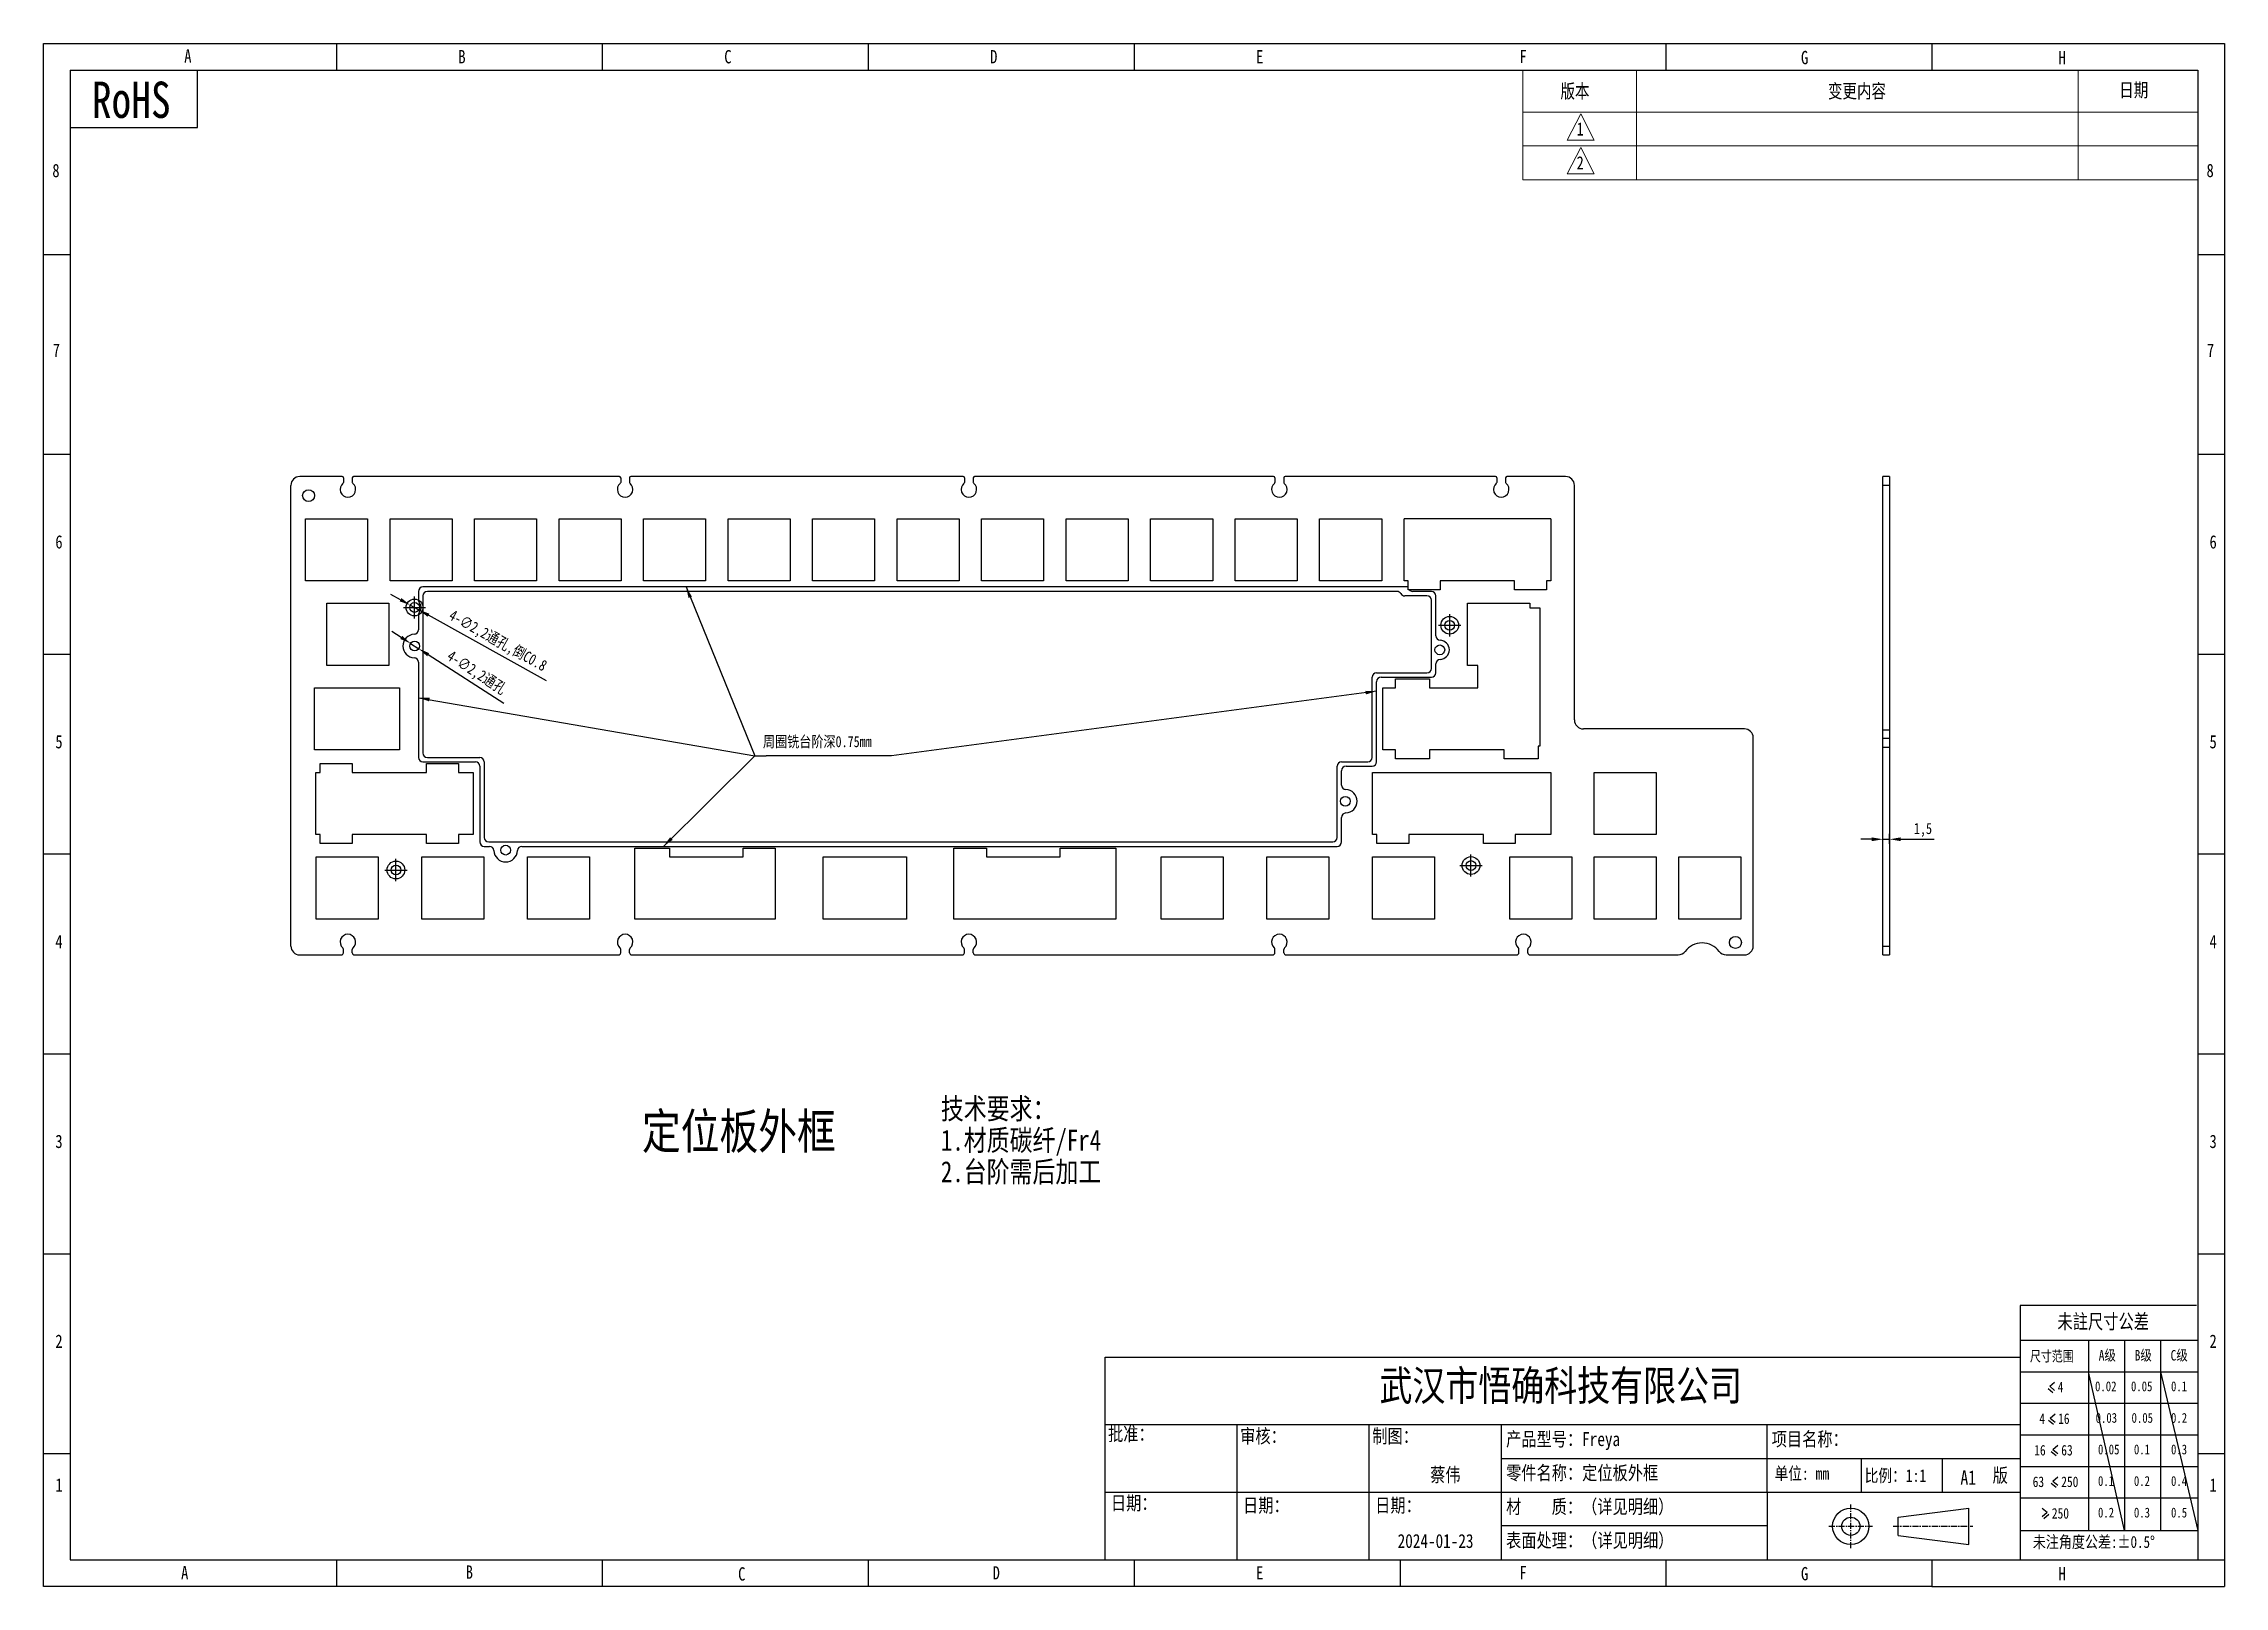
# Model space of a CAD drawing. Header units: inches. Extents: x -38 to 1027, y -682 to -335.
# Drawn here: x 535.7 to 1027.3, y -682.3 to -334.7 of the extents above; entities that cross this region are included whole.
import ezdxf

# ---------------------------------------------------------------- set-up
doc = ezdxf.new("R2010")
doc.units = ezdxf.units.IN
doc.header["$LTSCALE"] = 1.21
doc.header["$MEASUREMENT"] = 0
doc.header["$PDMODE"] = 3
doc.header["$PDSIZE"] = 0.3125
doc.linetypes.add('CENTER', pattern=[0.6, 0.375, -0.075, 0.075, -0.075])
doc.layers.get('0').update_dxf_attribs({"linetype": 'CONTINUOUS'})
doc.layers.get('Defpoints').update_dxf_attribs({"linetype": 'CONTINUOUS'})
for name, color, linetype in [('TK', 7, 'CONTINUOUS'), ('尺寸', 3, 'CONTINUOUS'), ('文字', 3, 'CONTINUOUS')]:
    doc.layers.add(name, color=color, linetype=linetype)
doc.styles.get("Standard").update_dxf_attribs({"font": 'txt', "width": 0.8})
doc.dimstyles.new('Annotative', dxfattribs={"dimscale": 0, "dimtxt": 2.5, "dimasz": 2.5, "dimexe": 1.25, "dimexo": 0.625, "dimtad": 1, "dimtxsty": 'Standard', "dimcen": 2.5, "dimazin": 2, "dimtfac": 1, "dimtmove": 0, "dimatfit": 3, "dimfxl": 1, "dimarcsym": 0})

msp = doc.modelspace()

# ---------------------------------------------------------------- texts
at = {"color": 0, "width": 0.8}
for s, height, p in [('A', 2.997, (567.372, -338.989)), ('B', 2.997, (629.166, -339.157)), ('C', 2.997, (689.115, -339.157)), ('D', 2.997, (749.064, -339.157)), ('E', 2.997, (809.012, -339.157)), ('F', 2.997, (868.406, -339.105)), ('G ', 2.9974, (931.85, -339.347)), ('H', 2.997, (989.894, -339.376)), ('8', 2.997, (537.64, -364.796)), ('8', 2.997, (1023.275, -364.796)), ('7', 2.997, (537.729, -405.302)), ('7', 2.997, (1023.365, -405.302)), ('6', 2.997, (538.315, -448.473)), ('6', 2.997, (1023.95, -448.473)), ('5', 2.997, (538.315, -493.502)), ('5', 2.997, (1023.95, -493.502)), ('4', 2.997, (538.315, -538.531)), ('4', 2.997, (1023.95, -538.531)), ('3', 2.997, (538.315, -583.56)), ('3', 2.997, (1023.95, -583.56)), ('2', 2.997, (538.315, -628.59)), ('2', 2.997, (1023.95, -628.59)), ('1 ', 2.9974, (538.315, -661.009)), ('1 ', 2.9974, (1023.95, -661.009)), ('A', 2.997, (566.662, -680.727)), ('B', 2.997, (630.831, -680.612)), ('C', 2.997, (692.249, -681.027)), ('D ', 2.9974, (749.618, -680.78)), ('E', 2.997, (809.012, -680.78)), ('F', 2.997, (868.406, -680.727)), ('G ', 2.9974, (931.85, -680.969)), ('H', 2.997, (989.894, -680.999))]:
    msp.add_text(s, height=height, dxfattribs=at).set_placement(p)
at = {"color": 0, "lineweight": 13, "char_height": 3.1433, "width": 32.42945, "attachment_point": 1}
for s, insert in [('版本', (877.629, -343.845)), ('变更内容', (937.938, -343.818)), ('日期', (1003.596, -343.581))]:
    msp.add_mtext(s, dxfattribs=dict(at, insert=insert))
at = {"color": 0, "attachment_point": 1}
for s, insert, char_height, width in [('{\\fSimSun|b0|i0|c134|p2;定位板外框}', (670.558, -575.775), 8.00866, 150.09381), ('未註尺寸公差', (989.661, -620.989), 3.3106, 117.95877), ('尺寸范围{\\fTxt|b0|i0|c134|p2;}', (983.461, -629.262), 2.37092, 117.95877), ('{\\fSimSun|b0|i0|c134|p2;A级}', (998.971, -629.069), 2.37092, 117.95878), ('{\\fSimSun|b0|i0|c0|p2;B\\fSimSun|b0|i0|c134|p2;级}', (1007.072, -629.069), 2.37092, 117.95878), ('{\\fSimSun|b0|i0|c134|p2;C级}', (1015.173, -629.069), 2.37092, 117.95878), ('4', (989.727, -636.234), 2.371, 117.95877), ('0.02', (998.14, -636.136), 2.2227, 117.95877), ('0.05', (1006.241, -636.136), 2.2227, 117.95877), ('0.1', (1015.268, -636.136), 2.2227, 117.95877), ('4', (985.582, -643.347), 2.371, 117.95877), ('16', (989.815, -643.347), 2.3709, 117.95877), ('0.03', (998.272, -643.249), 2.2227, 117.95877), ('0.05', (1006.372, -643.249), 2.2227, 117.95877), ('0.2', (1015.268, -643.249), 2.2227, 117.95877), ('{\\fSimSun|b0|i0|c134|p2;批准：}', (775.633, -646.384), 3.14326, 58.90916), ('{\\fSimSun|b0|i0|c134|p2;审核：}', (805.419, -646.889), 3.14326, 58.90916), ('{\\fSimSun|b0|i0|c134|p2;制图：}', (835.205, -646.889), 3.14326, 58.90916), ('{\\fSimSun|b0|i0|c134|p2;产品型号：Freya}', (865.37, -647.571), 3.14326, 58.90916), ('{\\fSimSun|b0|i0|c134|p2;项目名称：}', (925.241, -647.571), 3.14326, 58.90916), ('16', (984.435, -650.46), 2.3709, 117.95877), ('63', (990.52, -650.46), 2.3709, 117.95877), ('0.05', (998.802, -650.362), 2.2227, 117.95877), ('0.1', (1006.903, -650.362), 2.2227, 117.95877), ('0.3', (1015.268, -650.362), 2.2227, 117.95877), ('{\\fSimSun|b0|i0|c134|p2;蔡伟}', (848.249, -655.609), 3.14326, 58.90916), ('{\\fSimSun|b0|i0|c134|p2;零件名称：定位板外框}', (865.37, -655.179), 3.14326, 58.90916), ('{\\fSimSun|b0|i0|c134|p2;单位\\fSimSun|b0|i0|c134|p54;: mm }', (925.882, -655.474), 2.82893, 53.01824), ('{\\fSimSun|b0|i0|c134|p2;比例：1:1}', (946.212, -655.952), 2.82893, 53.01824), ('\\fￋￎￌﾣﾤ|b0|i0|c134|p2;版', (975.055, -655.732), 3.14326, 58.90916), ('63', (984.083, -657.572), 2.3709, 117.95877), ('250', (990.52, -657.572), 2.3709, 117.95877), ('0.1', (998.802, -657.474), 2.2227, 117.95877), ('0.2', (1006.903, -657.474), 2.2227, 117.95877), ('0.4', (1015.268, -657.474), 2.2227, 117.95877), ('{\\fSimSun|b0|i0|c134|p2;日期：}', (776.282, -661.985), 3.14326, 58.90916), ('{\\fSimSun|b0|i0|c134|p2;日期：}', (806.068, -662.49), 3.14326, 58.90916), ('{\\fSimSun|b0|i0|c134|p2;日期：}', (835.855, -662.49), 3.14326, 58.90916), ('{\\fSimSun|b0|i0|c134|p2;材    质：（详见明细）}', (865.37, -662.798), 3.14326, 58.90916), ('250', (988.402, -664.685), 2.3709, 117.95877), ('0.2', (998.802, -664.587), 2.2227, 117.95877), ('0.3', (1006.903, -664.587), 2.2227, 117.95877), ('0.5', (1015.268, -664.587), 2.2227, 117.95877), ('{\\fSimSun|b0|i0|c0|p2;20\\fSimSun|b0|i0|c134|p2;2\\fSimSun|b0|i0|c0|p2;4-\\fSimSun|b0|i0|c134|p2;0\\fSimSun|b0|i0|c0|p2;1-23}', (840.917, -670.533), 3.143259, 58.90916), ('{\\fSimSun|b0|i0|c134|p2;表面处理：（详见明细）}', (865.37, -670.406), 3.14326, 58.90916), ('{\\fSimSun|b0|i0|c134|p2;未注角度公差:\\fSimSun|b0|i0|c0|p2;%%P0.5%%D}', (984.107, -670.965), 2.69422, 107.23524)]:
    msp.add_mtext(s, dxfattribs=dict(at, insert=insert, char_height=char_height, width=width))
at = {"color": 1, "linetype": 'Continuous', "lineweight": 9, "insert": (737.943, -572.322), "char_height": 4.73525, "width": 148.83508, "attachment_point": 1, "line_spacing_factor": 0.9}
msp.add_mtext('{\\fSimSun|b0|i0|c134|p2;技术要求：\\P\\fSimSun|b0|i0|c0|p2;1.\\fSimSun|b0|i0|c134|p2;材质碳纤/Fr4\\fSimSun|b0|i0|c0|p2;\\P2.\\fSimSun|b0|i0|c134|p2;台阶需后加工\\fSimSun|b0|i0|c0|p2;\\P} ', dxfattribs=at)
at = {"layer": 'TK', "color": 0, "lineweight": 13, "width": 0.8}
for s, p in [('1', (881.268, -355.416)), ('2', (881.268, -363.046))]:
    msp.add_text(s, height=2.958, dxfattribs=at).set_placement(p)
at = {"layer": 'TK', "color": 0, "lineweight": 13, "insert": (967.794, -656.181), "char_height": 3.23663, "width": 11.74896, "attachment_point": 1}
msp.add_mtext('{\\fSimSun|b0|i0|c0|p2;A\\fSimSun|b0|i0|c134|p2;1}', dxfattribs=at)
at = {"layer": '尺寸', "insert": (697.833, -490.728), "char_height": 2.5, "attachment_point": 1}
msp.add_mtext('{\\fSimSun|b0|i0|c134|p2;周圈铣台阶深}0.75mm', dxfattribs=at)
at = {"layer": '尺寸', "color": 0, "ltscale": 0.18, "insert": (836.82, -633.677), "char_height": 6.80895, "width": 155.26239, "attachment_point": 1}
msp.add_mtext('{\\fSimHei|b0|i0|c134|p49;武汉市悟确科技有限公司}', dxfattribs=at)
at = {"layer": '文字', "color": 0, "ltscale": 0.18, "insert": (546.527, -343.278), "char_height": 8.17074, "width": 116.2566, "attachment_point": 1}
msp.add_mtext('{\\fSimSun|b0|i0|c0|p2;RoHS}', dxfattribs=at)

# ---------------------------------------------------------------- blocks, each defined once
blk = doc.blocks.new('*D6')
at = {"layer": 'Defpoints', "color": 0, "transparency": 16777216}
for p in [(618.33, -461.23), (620.26, -462.3)]:
    blk.add_point(p, dxfattribs=at)
at = {"layer": '尺寸', "color": 0, "lineweight": -2, "transparency": 16777216}
for p, q in [((616.15, -460.02), (613.96, -458.8)), ((618.33, -461.23), (620.26, -462.3)), ((649.05, -478.27), (622.44, -463.51))]:
    blk.add_line(p, q, dxfattribs=at)
at = {"layer": '尺寸', "color": 0, "transparency": 16777216}
for points in [[(616.35, -459.65), (615.94, -460.38), (618.33, -461.23)], [(622.65, -463.15), (622.24, -463.87), (620.26, -462.3)]]:
    blk.add_solid(points, dxfattribs=at)
at = {"layer": '尺寸', "color": 0, "transparency": 16777216, "insert": (637.97, -469.45), "char_height": 2.5, "attachment_point": 5, "rotation": 330.978}
blk.add_mtext('4-∅2,2{\\fSimSun|b0|i0|c134|p2;通孔},{\\fSimSun|b0|i0|c134|p2;倒}C0.8', dxfattribs=at)
blk = doc.blocks.new('*D4')
at = {"layer": 'Defpoints', "color": 0, "transparency": 16777216}
for p in [(950.32, -515.62), (951.82, -513.99), (951.82, -515.62)]:
    blk.add_point(p, dxfattribs=at)
at = {"layer": '尺寸', "color": 0, "lineweight": -2, "transparency": 16777216}
for p, q in [((947.82, -513.99), (945.32, -513.99)), ((950.32, -515), (950.32, -512.74)), ((950.32, -513.99), (951.82, -513.99)), ((951.82, -515), (951.82, -512.74)), ((954.32, -513.99), (961.88, -513.99))]:
    blk.add_line(p, q, dxfattribs=at)
at = {"layer": '尺寸', "color": 0, "transparency": 16777216}
for points in [[(947.82, -513.57), (947.82, -514.41), (950.32, -513.99)], [(954.32, -513.57), (954.32, -514.41), (951.82, -513.99)]]:
    blk.add_solid(points, dxfattribs=at)
at = {"layer": '尺寸', "color": 0, "transparency": 16777216, "insert": (959.35, -511.88), "char_height": 2.5, "attachment_point": 5}
blk.add_mtext('1,5', dxfattribs=at)
blk = doc.blocks.new('*D5')
at = {"layer": 'Defpoints', "color": 0, "transparency": 16777216}
for p in [(618.41, -469.86), (620.26, -471.05)]:
    blk.add_point(p, dxfattribs=at)
at = {"layer": '尺寸', "color": 0, "lineweight": -2, "transparency": 16777216}
for p, q in [((616.3, -468.51), (614.2, -467.16)), ((618.41, -469.86), (620.26, -471.05)), ((639.43, -483.38), (622.36, -472.41))]:
    blk.add_line(p, q, dxfattribs=at)
at = {"layer": '尺寸', "color": 0, "transparency": 16777216}
for points in [[(616.53, -468.16), (616.08, -468.86), (618.41, -469.86)], [(622.58, -472.05), (622.13, -472.76), (620.26, -471.05)]]:
    blk.add_solid(points, dxfattribs=at)
at = {"layer": '尺寸', "color": 0, "transparency": 16777216, "insert": (633.19, -476.63), "char_height": 2.5, "attachment_point": 5, "rotation": 327.2649}
blk.add_mtext('4-∅2,2{\\fSimSun|b0|i0|c134|p2;通孔}', dxfattribs=at)

# ---------------------------------------------------------------- dimensions: what is measured, and where the dimension line sits
at = {"layer": '尺寸'}
for p1, p2, text, picture, middle in [((618.333, -461.23), (620.257, -462.298), '4-<>{\\fSimSun|b0|i0|c134|p2;通孔},{\\fSimSun|b0|i0|c134|p2;倒}C0.8', '*D6', (637.972, -469.454)), ((618.405, -469.864), (620.256, -471.053), '4-<>{\\fSimSun|b0|i0|c134|p2;通孔}', '*D5', (633.193, -476.634))]:
    dim = msp.add_diameter_dim_2p(p1=p1, p2=p2, text=text, dimstyle='Annotative', dxfattribs=at)
    dim.commit()
    dim.dimension.update_dxf_attribs({"geometry": picture, "text_midpoint": middle})
dim = msp.add_linear_dim(base=(951.816, -513.989), p1=(950.316, -515.624), p2=(951.816, -515.624), dimstyle='Annotative', dxfattribs=at)
dim.commit()
dim.dimension.update_dxf_attribs({"geometry": '*D4', "text_midpoint": (959.346, -511.876)})

# ---------------------------------------------------------------- linework, layer by layer
at = {"color": 0}
for p, q in [((535.67, -682.329), (535.67, -334.712)), ((535.67, -334.712), (1027.3, -334.712)), ((601.664, -334.712), (601.664, -340.707)), ((661.612, -334.712), (661.612, -340.707)), ((721.561, -334.712), (721.561, -340.707)), ((781.51, -334.712), (781.51, -340.707)), ((901.408, -334.712), (901.408, -340.707)), ((961.356, -334.712), (961.356, -340.707)), ((1027.3, -334.712), (1027.3, -682.329)), ((541.665, -340.707), (541.665, -676.334)), ((541.665, -340.707), (1021.305, -340.707)), ((570.346, -353.606), (570.346, -340.707)), ((1021.305, -340.707), (1021.305, -676.334)), ((541.665, -353.606), (570.346, -353.606)), ((535.67, -382.221), (541.665, -382.221)), ((1021.305, -382.221), (1027.3, -382.221)), ((535.67, -427.247), (541.665, -427.247)), ((1021.305, -427.247), (1027.3, -427.247)), ((535.67, -472.276), (541.665, -472.276)), ((1021.305, -472.276), (1027.3, -472.276)), ((535.67, -517.306), (541.665, -517.306)), ((1021.305, -517.306), (1027.3, -517.306)), ((535.67, -562.335), (541.665, -562.335)), ((1021.305, -562.335), (1027.3, -562.335)), ((1021.305, -585.968), (1021.305, -638.295)), ((535.67, -607.364), (541.665, -607.364)), ((1021.305, -607.364), (1027.3, -607.364)), ((1020.996, -619.078), (981.284, -619.078)), ((981.284, -619.078), (981.284, -633.16)), ((981.284, -620.591), (981.284, -676.334)), ((981.284, -626.848), (1021.305, -626.848)), ((996.695, -626.848), (996.695, -669.721)), ((1004.795, -626.848), (1004.795, -669.721)), ((1012.896, -626.848), (1012.896, -669.721)), ((774.963, -630.666), (981.284, -630.676)), ((774.963, -676.334), (774.963, -630.666)), ((981.284, -633.961), (1021.305, -633.961)), ((987.542, -637.709), (988.654, -638.642)), ((987.923, -637.255), (989.035, -636.322)), ((987.923, -637.255), (989.035, -638.188)), ((981.284, -641.074), (1021.305, -641.074)), ((988.03, -644.418), (989.142, -643.485)), ((774.963, -645.879), (981.284, -645.879)), ((804.75, -676.334), (804.75, -645.879)), ((834.536, -676.334), (834.536, -645.879)), ((864.322, -676.334), (864.322, -645.879)), ((924.193, -661.095), (924.193, -645.879)), ((981.284, -648.187), (1021.305, -648.187)), ((987.649, -644.872), (988.761, -645.805)), ((988.03, -644.418), (989.142, -645.351)), ((535.67, -652.393), (541.665, -652.393)), ((864.322, -653.487), (981.284, -653.487)), ((945.384, -653.487), (945.384, -661.095)), ((963.71, -653.634), (963.71, -661.095)), ((988.247, -651.934), (989.359, -652.867)), ((988.628, -651.48), (989.74, -650.547)), ((988.628, -651.48), (989.74, -652.413)), ((1021.305, -652.393), (1027.3, -652.393)), ((981.284, -655.299), (1021.305, -655.299)), ((988.628, -658.593), (989.74, -657.66)), ((988.628, -658.593), (989.74, -659.526)), ((774.963, -661.095), (981.284, -661.095)), ((924.193, -661.095), (924.193, -676.334)), ((981.284, -662.412), (1021.305, -662.412)), ((988.247, -659.047), (989.359, -659.98)), ((953.741, -666.743), (969.694, -664.694)), ((953.741, -670.84), (953.741, -666.743)), ((969.694, -672.889), (969.694, -664.694)), ((987.33, -665.706), (986.218, -664.773)), ((987.33, -665.706), (986.218, -666.639)), ((987.711, -666.16), (986.599, -667.093)), ((924.193, -668.715), (864.322, -668.715)), ((953.741, -670.84), (969.694, -672.889)), ((981.284, -669.721), (1021.305, -669.721)), ((541.665, -676.334), (717.673, -676.334)), ((601.664, -676.334), (601.664, -682.329)), ((661.612, -676.334), (661.612, -682.329)), ((717.673, -676.334), (981.284, -676.334)), ((721.561, -676.334), (721.561, -682.329)), ((781.51, -676.334), (781.51, -682.329)), ((841.459, -676.334), (841.459, -682.329)), ((901.408, -676.334), (901.408, -682.329)), ((961.356, -676.334), (961.356, -682.329)), ((981.284, -676.32), (1021.305, -676.334)), ((981.284, -676.334), (1027.3, -676.334)), ((721.561, -682.329), (535.67, -682.329)), ((961.356, -682.329), (721.561, -682.329)), ((961.356, -682.329), (1027.3, -682.329))]:
    msp.add_line(p, q, dxfattribs=at)
at = {"color": 0, "lineweight": 13}
for p, q in [((869.168, -350.165), (869.168, -340.707)), ((894.779, -350.165), (894.779, -340.707)), ((994.305, -350.165), (994.305, -340.707)), ((1021.255, -350.165), (869.168, -350.165))]:
    msp.add_line(p, q, dxfattribs=at)
at = {"color": 7, "linetype": 'Continuous'}
for p, q in [((602.964, -432.265), (593.407, -432.265)), ((603.264, -432.565), (603.264, -433.569)), ((605.264, -432.565), (605.264, -433.569)), ((665.464, -432.265), (605.564, -432.265)), ((665.764, -432.565), (665.764, -433.569)), ((667.764, -432.565), (667.764, -433.569)), ((742.964, -432.265), (668.064, -432.265)), ((743.264, -432.565), (743.264, -433.569)), ((745.264, -432.565), (745.264, -433.569)), ((812.964, -432.265), (745.564, -432.265)), ((813.264, -432.565), (813.264, -433.569)), ((815.264, -432.565), (815.264, -433.569)), ((862.964, -432.265), (815.564, -432.265)), ((863.264, -432.565), (863.264, -433.569)), ((865.264, -432.565), (865.264, -433.569)), ((878.783, -432.265), (865.564, -432.265)), ((950.316, -540.044), (950.316, -432.265)), ((951.816, -432.265), (950.316, -432.265)), ((951.816, -432.265), (951.816, -540.044)), ((880.783, -487.114), (880.783, -434.265)), ((951.816, -434.265), (950.316, -434.265)), ((594.72, -455.764), (594.72, -441.765)), ((594.72, -441.765), (608.72, -441.765)), ((608.72, -441.765), (608.72, -455.764)), ((613.77, -455.764), (613.77, -441.765)), ((613.77, -441.765), (627.77, -441.765)), ((627.77, -441.765), (627.77, -455.764)), ((632.82, -455.764), (632.82, -441.765)), ((632.82, -441.765), (646.82, -441.765)), ((646.82, -441.765), (646.82, -455.764)), ((651.87, -455.764), (651.87, -441.765)), ((651.87, -441.765), (665.87, -441.765)), ((665.87, -441.765), (665.87, -455.764)), ((670.92, -455.764), (670.92, -441.765)), ((670.92, -441.765), (684.92, -441.765)), ((684.92, -441.765), (684.92, -455.764)), ((689.97, -455.764), (689.97, -441.765)), ((689.97, -441.765), (703.97, -441.765)), ((703.97, -441.765), (703.97, -455.764)), ((709.02, -455.764), (709.02, -441.765)), ((709.02, -441.765), (723.02, -441.765)), ((723.02, -441.765), (723.02, -455.764)), ((728.07, -455.764), (728.07, -441.765)), ((728.07, -441.765), (742.07, -441.765)), ((742.07, -441.765), (742.07, -455.764)), ((747.12, -455.764), (747.12, -441.765)), ((747.12, -441.765), (761.12, -441.765)), ((761.12, -441.765), (761.12, -455.764)), ((766.17, -455.764), (766.17, -441.765)), ((766.17, -441.765), (780.17, -441.765)), ((780.17, -441.765), (780.17, -455.764)), ((785.22, -455.764), (785.22, -441.765)), ((785.22, -441.765), (799.22, -441.765)), ((799.22, -441.765), (799.22, -455.764)), ((804.27, -441.765), (818.27, -441.765)), ((804.27, -455.764), (804.27, -441.765)), ((818.27, -441.765), (818.27, -455.764)), ((823.32, -441.765), (837.32, -441.765)), ((823.32, -455.764), (823.32, -441.765)), ((837.32, -441.765), (837.32, -455.764)), ((875.42, -441.765), (842.37, -441.765)), ((842.37, -455.765), (842.37, -441.765)), ((875.42, -441.765), (875.42, -455.765)), ((608.72, -455.764), (594.72, -455.764)), ((627.77, -455.764), (613.77, -455.764)), ((843.29, -457.14), (621.18, -457.14)), ((646.82, -455.764), (632.82, -455.764)), ((665.87, -455.764), (651.87, -455.764)), ((684.92, -455.764), (670.92, -455.764)), ((703.97, -455.764), (689.97, -455.764)), ((723.02, -455.764), (709.02, -455.764)), ((742.07, -455.764), (728.07, -455.764)), ((761.12, -455.764), (747.12, -455.764)), ((780.17, -455.764), (766.17, -455.764)), ((799.22, -455.764), (785.22, -455.764)), ((818.27, -455.764), (804.27, -455.764)), ((837.32, -455.764), (823.32, -455.764)), ((843.29, -455.765), (842.37, -455.765)), ((843.29, -457.765), (843.29, -455.765)), ((867.29, -455.764), (850.49, -455.764)), ((850.49, -455.764), (850.49, -457.765)), ((867.29, -457.765), (867.29, -455.764)), ((875.42, -455.765), (874.49, -455.765)), ((874.49, -455.765), (874.49, -457.765)), ((599.483, -474.814), (599.483, -460.815)), ((599.483, -460.815), (613.482, -460.815)), ((613.482, -460.815), (613.482, -474.814)), ((620.18, -458.14), (620.18, -460.122)), ((621.18, -459.14), (621.18, -494.54)), ((840.788, -458.14), (622.18, -458.14)), ((847.53, -459.14), (842.52, -459.14)), ((850.49, -457.765), (843.29, -457.765)), ((848.53, -458.14), (844.301, -458.14)), ((848.53, -475.49), (848.53, -460.14)), ((849.53, -468.156), (849.53, -459.14)), ((856.657, -460.815), (870.737, -460.814)), ((856.657, -474.814), (856.657, -460.815)), ((874.49, -457.765), (867.29, -457.765)), ((870.737, -460.814), (870.737, -461.844)), ((870.737, -461.844), (872.967, -461.844)), ((872.967, -461.844), (872.967, -493.044)), ((620.18, -463.405), (620.18, -466.811)), ((613.482, -474.814), (599.483, -474.814)), ((620.18, -474.105), (620.18, -495.54)), ((836.185, -476.49), (847.53, -476.49)), ((849.53, -476.49), (849.53, -474.453)), ((858.967, -474.814), (856.657, -474.814)), ((858.967, -479.864), (858.967, -474.814)), ((596.724, -493.864), (596.724, -479.865)), ((596.724, -479.865), (615.863, -479.865)), ((615.863, -479.865), (615.863, -493.864)), ((835.185, -495.54), (835.185, -477.49)), ((836.185, -496.54), (836.185, -478.49)), ((837.185, -477.49), (848.53, -477.49)), ((837.607, -479.864), (840.413, -479.864)), ((837.607, -493.864), (837.607, -479.864)), ((840.413, -477.864), (848.117, -477.864)), ((840.413, -479.864), (840.413, -477.864)), ((848.117, -477.864), (848.117, -479.864)), ((848.117, -479.864), (858.967, -479.864)), ((921.082, -538.044), (921.082, -491.114)), ((950.316, -489.314), (951.816, -489.314)), ((951.816, -491.314), (950.316, -491.314)), ((615.863, -493.864), (596.724, -493.864)), ((621.18, -496.54), (633.005, -496.54)), ((622.18, -495.54), (634.005, -495.54)), ((635.005, -496.54), (635.005, -513.59)), ((828.28, -496.54), (834.185, -496.54)), ((840.413, -493.864), (837.607, -493.864)), ((840.413, -495.864), (840.413, -493.864)), ((848.117, -495.864), (840.413, -495.864)), ((864.917, -493.864), (848.117, -493.864)), ((848.117, -493.864), (848.117, -495.864)), ((864.917, -495.864), (864.917, -493.864)), ((872.612, -495.864), (864.917, -495.864)), ((872.967, -493.044), (872.612, -493.044)), ((872.612, -493.044), (872.612, -495.864)), ((951.816, -493.314), (950.316, -493.314)), ((597.021, -512.914), (597.021, -498.914)), ((597.021, -498.914), (598.021, -498.914)), ((598.021, -498.914), (598.021, -496.914)), ((598.021, -496.914), (605.221, -496.914)), ((605.221, -496.914), (605.221, -498.914)), ((605.221, -498.914), (622.021, -498.914)), ((622.021, -498.914), (622.021, -496.914)), ((622.021, -496.914), (629.221, -496.914)), ((629.221, -496.914), (629.221, -498.914)), ((629.221, -498.914), (632.531, -498.914)), ((632.531, -498.914), (632.531, -512.914)), ((634.005, -497.54), (634.005, -514.59)), ((827.28, -513.59), (827.28, -497.54)), ((828.28, -501.768), (828.28, -498.54)), ((829.28, -497.54), (835.185, -497.54)), ((835.269, -498.915), (875.419, -498.915)), ((835.269, -512.915), (835.269, -498.915)), ((875.419, -498.915), (875.419, -512.915)), ((885.233, -498.915), (899.232, -498.915)), ((885.233, -512.914), (885.233, -498.915)), ((899.232, -498.915), (899.232, -512.914)), ((828.28, -514.59), (828.28, -509.061)), ((598.021, -512.914), (597.021, -512.914)), ((598.021, -514.914), (598.021, -512.914)), ((605.221, -514.914), (598.021, -514.914)), ((605.221, -512.914), (605.221, -514.914)), ((622.021, -512.914), (605.221, -512.914)), ((622.021, -514.914), (622.021, -512.914)), ((629.221, -514.914), (622.021, -514.914)), ((629.221, -512.914), (629.221, -514.914)), ((632.531, -512.914), (629.221, -512.914)), ((635.005, -515.59), (636.188, -515.59)), ((636.005, -514.59), (826.28, -514.59)), ((643.482, -515.59), (827.28, -515.59)), ((668.964, -531.964), (668.964, -515.964)), ((668.964, -515.964), (676.764, -515.964)), ((676.764, -515.964), (676.764, -517.964)), ((693.364, -517.964), (693.364, -515.964)), ((693.364, -515.964), (700.564, -515.964)), ((700.564, -515.964), (700.564, -531.964)), ((740.904, -515.964), (748.204, -515.964)), ((740.904, -531.964), (740.904, -515.964)), ((748.204, -515.964), (748.204, -517.964)), ((764.804, -515.964), (777.363, -515.964)), ((764.804, -517.964), (764.804, -515.964)), ((777.363, -515.964), (777.363, -531.964)), ((836.249, -512.915), (835.269, -512.915)), ((836.249, -514.915), (836.249, -512.915)), ((843.449, -514.915), (836.249, -514.915)), ((860.249, -512.914), (843.449, -512.914)), ((843.449, -512.914), (843.449, -514.915)), ((860.249, -514.915), (860.249, -512.914)), ((867.449, -514.915), (860.249, -514.915)), ((875.419, -512.915), (867.449, -512.915)), ((867.449, -512.915), (867.449, -514.915)), ((899.232, -512.914), (885.233, -512.914)), ((597.1, -531.964), (597.1, -517.965)), ((597.1, -517.965), (611.101, -517.965)), ((611.101, -517.965), (611.101, -531.964)), ((620.914, -531.964), (620.914, -517.965)), ((620.914, -517.965), (634.913, -517.965)), ((634.913, -517.965), (634.913, -531.964)), ((644.725, -531.964), (644.725, -517.965)), ((644.725, -517.965), (658.726, -517.965)), ((658.726, -517.965), (658.726, -531.964)), ((676.764, -517.964), (693.364, -517.964)), ((711.404, -531.964), (711.404, -517.964)), ((711.404, -517.964), (730.164, -517.964)), ((730.164, -517.964), (730.164, -531.964)), ((748.204, -517.964), (764.804, -517.964)), ((787.6, -517.965), (801.601, -517.965)), ((787.6, -531.964), (787.6, -517.965)), ((801.601, -517.965), (801.601, -531.964)), ((811.414, -517.965), (825.413, -517.965)), ((811.414, -531.964), (811.414, -517.965)), ((825.413, -517.965), (825.413, -531.964)), ((835.225, -517.965), (849.226, -517.965)), ((835.225, -531.964), (835.225, -517.965)), ((849.226, -517.965), (849.226, -531.964)), ((866.183, -517.965), (880.182, -517.965)), ((866.183, -531.964), (866.183, -517.965)), ((880.182, -517.965), (880.182, -531.964)), ((885.233, -517.965), (899.232, -517.965)), ((885.233, -531.964), (885.233, -517.965)), ((899.232, -517.965), (899.232, -531.964)), ((904.283, -517.965), (918.282, -517.965)), ((904.283, -531.964), (904.283, -517.965)), ((918.282, -517.965), (918.282, -531.964)), ((611.101, -531.964), (597.1, -531.964)), ((634.913, -531.964), (620.914, -531.964)), ((658.726, -531.964), (644.725, -531.964)), ((700.564, -531.964), (668.964, -531.964)), ((730.164, -531.964), (711.404, -531.964)), ((777.363, -531.964), (740.904, -531.964)), ((801.601, -531.964), (787.6, -531.964)), ((825.413, -531.964), (811.414, -531.964)), ((849.226, -531.964), (835.225, -531.964)), ((880.182, -531.964), (866.183, -531.964)), ((899.232, -531.964), (885.233, -531.964)), ((918.282, -531.964), (904.283, -531.964)), ((593.407, -540.044), (602.764, -540.044)), ((603.264, -539.544), (603.264, -538.831)), ((605.264, -539.544), (605.264, -538.831)), ((605.764, -540.044), (665.264, -540.044)), ((665.764, -539.544), (665.764, -538.831)), ((667.764, -539.544), (667.764, -538.831)), ((668.264, -540.044), (742.764, -540.044)), ((743.264, -539.544), (743.264, -538.831)), ((745.264, -539.544), (745.264, -538.831)), ((745.764, -540.044), (812.764, -540.044)), ((813.264, -539.544), (813.264, -538.831)), ((815.264, -539.544), (815.264, -538.831)), ((815.764, -540.044), (867.764, -540.044)), ((868.264, -539.544), (868.264, -538.831)), ((870.264, -539.544), (870.264, -538.831)), ((870.764, -540.044), (904.147, -540.044)), ((914.981, -540.044), (919.082, -540.044)), ((950.316, -538.044), (951.816, -538.044)), ((950.316, -540.044), (951.816, -540.044))]:
    msp.add_line(p, q, dxfattribs=at)
at = {"color": 1, "linetype": 'Continuous'}
for p, q in [((591.407, -538.044), (591.407, -434.265)), ((919.082, -489.114), (882.783, -489.114))]:
    msp.add_line(p, q, dxfattribs=at)
for p, q in [((1004.795, -669.721), (996.695, -633.961)), ((1012.896, -633.961), (1021.305, -669.721))]:
    msp.add_line(p, q)
at = {"color": 0, "linetype": 'CENTER', "ltscale": 3}
for p, q in [((943.079, -673.717), (943.079, -663.866)), ((938.154, -668.791), (948.004, -668.791)), ((952.599, -668.791), (970.56, -668.791))]:
    msp.add_line(p, q, dxfattribs=at)
at = {"color": 1, "linetype": 'Continuous'}
msp.add_circle((595.407, -436.565), 1.35, dxfattribs=at)
at = {"color": 7, "linetype": 'Continuous'}
for centre, radius in [((619.33, -470.458), 1.1), ((850.427, -471.305), 1.1), ((829.13, -505.415), 1.1), ((639.835, -516.44), 1.1), ((917.082, -537.244), 1.35)]:
    msp.add_circle(centre, radius, dxfattribs=at)
at = {"color": 0}
for radius in [4.098, 2.049]:
    msp.add_circle((943.079, -668.791), radius, dxfattribs=at)
at = {"color": 1, "linetype": 'Continuous'}
for centre, radius, start, end in [((593.407, -434.265), 2, 90, 180), ((882.783, -487.114), 2, 180, 270), ((919.082, -491.114), 2, 0, 90), ((593.407, -538.044), 2, 180, 270), ((904.147, -538.044), 2, 270, 322.81062), ((909.564, -542.154), 4.8, 37.18938, 142.81062), ((914.981, -538.044), 2, 217.18938, 270)]:
    msp.add_arc(centre, radius, start, end, dxfattribs=at)
at = {"color": 7, "linetype": 'Continuous'}
for centre, radius, start, end in [((602.964, -432.565), 0.3, 0, 90), ((605.564, -432.565), 0.3, 90, 180), ((665.464, -432.565), 0.3, 0, 90), ((668.064, -432.565), 0.3, 90, 180), ((742.964, -432.565), 0.3, 0, 90), ((745.564, -432.565), 0.3, 90, 180), ((812.964, -432.565), 0.3, 0, 90), ((815.564, -432.565), 0.3, 90, 180), ((862.964, -432.565), 0.3, 0, 90), ((865.564, -432.565), 0.3, 90, 180), ((878.783, -434.265), 2, 0, 90), ((604.264, -435.154), 1.75, 129.3567, 50.6433), ((602.964, -433.569), 0.3, 309.3567, 0), ((605.564, -433.569), 0.3, 180, 230.6433), ((666.764, -435.154), 1.75, 129.3567, 50.6433), ((665.464, -433.569), 0.3, 309.3567, 0), ((668.064, -433.569), 0.3, 180, 230.6433), ((744.264, -435.154), 1.75, 129.3567, 50.6433), ((742.964, -433.569), 0.3, 309.3567, 0), ((745.564, -433.569), 0.3, 180, 230.6433), ((814.264, -435.154), 1.75, 129.3567, 50.6433), ((812.964, -433.569), 0.3, 309.3567, 0), ((815.564, -433.569), 0.3, 180, 230.6433), ((864.264, -435.154), 1.75, 129.3567, 50.6433), ((862.964, -433.569), 0.3, 309.3567, 0), ((865.564, -433.569), 0.3, 180, 230.6433), ((621.18, -458.14), 1, 90, 180), ((621.18, -460.122), 1, 180, 221.04448), ((619.295, -461.764), 1.5, 318.95552, 41.04448), ((622.18, -459.14), 1, 90, 180), ((840.788, -459.14), 1, 30, 90), ((842.52, -458.14), 1, 210, 270), ((844.301, -457.14), 1, 218.68219, 270), ((847.53, -460.14), 1, 0, 90), ((848.53, -459.14), 1, 0, 90), ((619.18, -466.811), 1, 272.35528, 0), ((621.18, -463.405), 1, 138.95552, 180), ((619.33, -470.458), 2.65, 92.35528, 267.64472), ((850.53, -468.156), 1, 180, 268.11615), ((850.427, -471.305), 2.15, 271.88385, 88.11615), ((619.18, -474.105), 1, 0, 87.64472), ((836.185, -477.49), 1, 90, 180), ((847.53, -475.49), 1, 270, 0), ((848.53, -476.49), 1, 270, 0), ((850.53, -474.453), 1, 91.88385, 180), ((837.185, -478.49), 1, 90, 180), ((621.18, -495.54), 1, 180, 270), ((622.18, -494.54), 1, 180, 270), ((633.005, -497.54), 1, 0, 90), ((634.005, -496.54), 1, 0, 90), ((828.28, -497.54), 1, 90, 180), ((834.185, -495.54), 1, 270, 0), ((835.185, -496.54), 1, 270, 0), ((829.28, -498.54), 1, 90, 180), ((829.28, -501.768), 1, 180, 267.64472), ((829.13, -505.415), 2.65, 272.35528, 87.64472), ((829.28, -509.061), 1, 92.35528, 180), ((635.005, -514.59), 1, 180, 270), ((636.005, -513.59), 1, 180, 270), ((636.188, -516.59), 1, 2.35528, 90), ((643.482, -516.59), 1, 90, 177.64472), ((826.28, -513.59), 1, 270, 0), ((827.28, -514.59), 1, 270, 0), ((639.835, -516.44), 2.65, 182.35528, 357.64472), ((604.264, -537.154), 1.75, 311.81031, 228.18969), ((666.764, -537.154), 1.75, 311.81031, 228.18969), ((744.264, -537.154), 1.75, 311.81031, 228.18969), ((814.264, -537.154), 1.75, 311.81031, 228.18969), ((869.264, -537.154), 1.75, 311.81031, 228.18969), ((602.764, -539.544), 0.5, 270, 0), ((602.764, -538.831), 0.5, 0, 48.18969), ((605.764, -538.831), 0.5, 131.81031, 180), ((605.764, -539.544), 0.5, 180, 270), ((665.264, -539.544), 0.5, 270, 0), ((665.264, -538.831), 0.5, 0, 48.18969), ((668.264, -538.831), 0.5, 131.81031, 180), ((668.264, -539.544), 0.5, 180, 270), ((742.764, -539.544), 0.5, 270, 0), ((742.764, -538.831), 0.5, 0, 48.18969), ((745.764, -538.831), 0.5, 131.81031, 180), ((745.764, -539.544), 0.5, 180, 270), ((812.764, -539.544), 0.5, 270, 0), ((812.764, -538.831), 0.5, 0, 48.18969), ((815.764, -538.831), 0.5, 131.81031, 180), ((815.764, -539.544), 0.5, 180, 270), ((867.764, -539.544), 0.5, 270, 0), ((867.764, -538.831), 0.5, 0, 48.18969), ((870.764, -538.831), 0.5, 131.81031, 180), ((870.764, -539.544), 0.5, 180, 270), ((919.082, -538.044), 2, 270, 0)]:
    msp.add_arc(centre, radius, start, end, dxfattribs=at)
at = {"layer": 'TK', "color": 0, "lineweight": 13}
for p, q in [((869.168, -365.381), (869.168, -350.165)), ((894.779, -365.381), (894.779, -350.165)), ((994.305, -365.381), (994.305, -350.165)), ((1021.255, -357.773), (869.168, -357.773)), ((1021.255, -365.381), (869.168, -365.381))]:
    msp.add_line(p, q, dxfattribs=at)
at = {"layer": 'TK', "color": 0, "lineweight": 13, "flags": 128}
for points in [[(882.186, -350.497), (885.259, -356.445), (879.113, -356.445)], [(882.186, -358.127), (885.259, -364.075), (879.113, -364.075)]]:
    msp.add_lwpolyline(points, close=True, dxfattribs=at)
at = {"layer": '尺寸'}
for p, q in [((616.795, -461.764), (621.795, -461.764)), ((619.295, -464.264), (619.295, -459.264)), ((850.157, -465.764), (855.157, -465.764)), ((852.657, -468.264), (852.657, -463.264)), ((612.601, -520.914), (617.601, -520.914)), ((615.101, -523.414), (615.101, -518.414)), ((854.954, -519.908), (859.954, -519.908)), ((857.454, -522.408), (857.454, -517.408))]:
    msp.add_line(p, q, dxfattribs=at)
for centre, radius in [((619.295, -461.764), 1.9), ((619.295, -461.764), 1.1), ((852.657, -465.764), 2), ((852.657, -465.764), 1.1), ((615.101, -520.914), 2), ((615.101, -520.914), 1.1), ((857.454, -519.908), 2), ((857.454, -519.908), 1.1)]:
    msp.add_circle(centre, radius, dxfattribs=at)

msp.set_redraw_order([(e.dxf.handle, doc.entitydb.next_handle()) for e in msp.query("TEXT MTEXT ATTDEF DIMENSION ARC_DIMENSION")])  # texts and dimensions are drawn at this point

# ---------------------------------------------------------------- leaders
for points in [[(680.492, -457.14), (696.024, -495.206)], [(836.185, -480.618), (726.799, -495.206), (698.524, -495.206)], [(620.18, -482.087), (696.024, -495.206)]]:
    msp.add_leader(points, dimstyle='Annotative', override={"dimscale": 0, "dimgap": 0.625, "dimtad": 0}, dxfattribs=at)
at = {"layer": '尺寸', "annotation_type": 0, "has_hookline": 1, "hookline_direction": 0, "text_width": 28.658}
msp.add_leader([(675.408, -515.59), (696.024, -495.206), (698.524, -495.206)], dimstyle='Annotative', override={"dimscale": 0, "dimgap": 0.625, "dimtad": 0}, dxfattribs=at)

doc.saveas('drawing.dxf')
